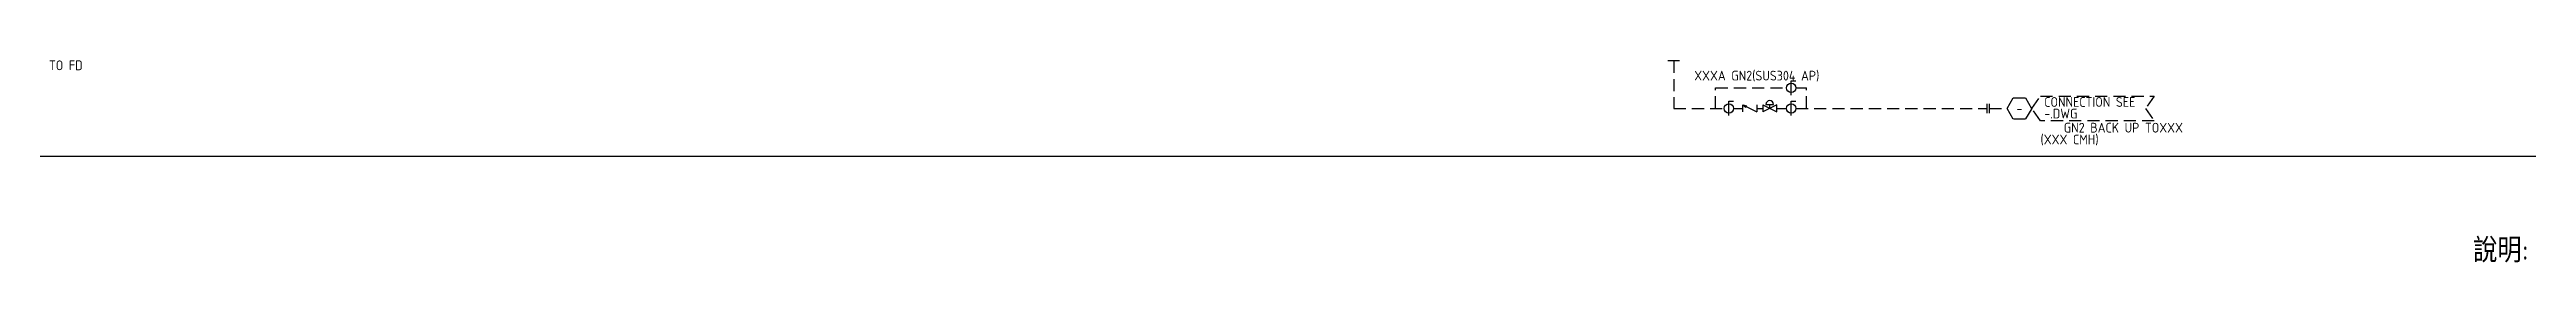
# Model space of a CAD drawing. Header units: millimetres. Extents: x -418 to 883, y -30 to 1351.
# Drawn here: x -7 to 503, y 710 to 752 of the extents above; entities that cross this region are included whole.
import ezdxf
from ezdxf.enums import TextEntityAlignment as Align

# ---------------------------------------------------------------- set-up
doc = ezdxf.new("R2010")
doc.units = ezdxf.units.MM
doc.header["$LTSCALE"] = 10
doc.linetypes.add('HIDDEN', pattern=[0.375, 0.25, -0.125])
for name, color, linetype in [('U-CDA-EQ-P2', 9, 'Continuous'), ('U-CDA-PIPE', 203, 'Continuous'), ('U-CDA-TXT', 3, 'Continuous'), ('U-CDA-V', 2, 'Continuous'), ('U-CH-TXT', 3, 'Continuous')]:
    doc.layers.add(name, color=color, linetype=linetype)
doc.styles.add('AA-TXT', font='isocp.shx', dxfattribs={"bigfont": 'chineset.shx'})

msp = doc.modelspace()

# ---------------------------------------------------------------- texts
at = {"layer": 'U-CDA-PIPE', "color": 1, "linetype": 'HIDDEN', "style": 'AA-TXT'}
for s, p in [('XXXA GN2(SUS304 AP)', (331.43, 747.65)), ('CONNECTION SEE', (403.42, 742.25)), ('-.DWG', (403.42, 739.87)), (' GN2 BACK UP TOXXX', (406.3, 736.98)), ('(XXX CMH)', (402.65, 734.56))]:
    msp.add_text(s, height=2, dxfattribs=at).set_placement(p)
msp.add_text('-', height=2, dxfattribs=at).set_placement((398.32, 741.93), align=Align.MIDDLE)
at = {"layer": 'U-CDA-TXT', "style": 'AA-TXT'}
msp.add_text('說明:', height=5, dxfattribs=at).set_placement((491.62, 710.36))
at = {"layer": 'U-CH-TXT', "style": 'AA-TXT'}
msp.add_text('TO FD', height=2, dxfattribs=at).set_placement((-6.95, 749.77))

# ---------------------------------------------------------------- blocks, each defined once
blk = doc.blocks.new('*U8')
for p, q in [((-25, -100), (-25, 100)), ((25, -100), (25, 100))]:
    blk.add_line(p, q)
blk = doc.blocks.new('*U10')
for p, q in [((0, -154), (0, 154)), ((0, 154), (101, 154))]:
    blk.add_line(p, q)
blk.add_circle((0, 0), 100)
blk = doc.blocks.new('*U11')
for p, q in [((-150, -75), (-150, 75)), ((-150, 75), (150, -75)), ((-150, 75), (-90, 25)), ((-150, 75), (-74, 57)), ((-90, 25), (-74, 57))]:
    blk.add_line(p, q)
blk.add_lwpolyline([(150, 75), (150, -75)])
blk = doc.blocks.new('*U9')
for p, q in [((-82, 86), (82, 86)), ((0, 0), (0, 86))]:
    blk.add_line(p, q)
for points in [[(-150, 75), (150, -75), (150, 75), (-150, -75)], [(-150, 75), (-150, -75)]]:
    blk.add_lwpolyline(points)
blk.add_arc((0, 86), 82, 0, 180)

# ---------------------------------------------------------------- linework, layer by layer
at = {"layer": 'U-CDA-EQ-P2', "color": 1}
msp.add_line((-49.94, 732.14), (626.25, 732.14), dxfattribs=at)
at = {"layer": 'U-CDA-PIPE', "color": 1, "linetype": 'HIDDEN'}
for p, q in [((327.21, 751.71), (327.21, 741.93)), ((335.84, 746.14), (350.43, 746.14)), ((335.84, 741.93), (335.84, 746.14)), ((352.35, 746.14), (354.53, 746.14)), ((354.53, 741.93), (354.53, 746.14)), ((327.21, 741.93), (337.61, 741.93)), ((339.53, 741.93), (341.45, 741.93)), ((344.33, 741.93), (345.52, 741.93)), ((348.4, 741.93), (350.43, 741.93)), ((352.35, 741.93), (391.65, 741.93)), ((392.13, 741.93), (395.8, 741.93))]:
    msp.add_line(p, q, dxfattribs=at)
msp.add_lwpolyline([(400.84, 741.93), (399.58, 739.75), (397.06, 739.75), (395.8, 741.93), (397.06, 744.11), (399.58, 744.11)], close=True, dxfattribs=at)
msp.add_lwpolyline([(400.84, 741.93), (402.64, 744.45), (426.04, 744.45), (424.24, 741.93), (426.04, 739.41), (402.64, 739.41), (400.84, 741.93)], dxfattribs=at)
at = {"layer": 'U-CDA-V'}
msp.add_line((328.43, 751.71), (325.99, 751.71), dxfattribs=at)

# ---------------------------------------------------------------- block references
at = {"layer": 'U-CDA-PIPE', "color": 1, "linetype": 'HIDDEN', "xscale": 0.009600000000000001, "yscale": 0.009600000000000001, "zscale": 0.009600000000000001}
for name, p in [('*U10', (351.39, 746.14)), ('*U10', (338.57, 741.93)), ('*U11', (342.89, 741.93)), ('*U9', (346.96, 741.93)), ('*U10', (351.39, 741.93))]:
    msp.add_blockref(name, p, dxfattribs=at)
at = {"layer": 'U-CDA-V', "xscale": 0.009600000000000001, "yscale": 0.009600000000000001, "zscale": 0.009600000000000001}
msp.add_blockref('*U8', (391.89, 741.93), dxfattribs=at)

msp.set_redraw_order([(e.dxf.handle, doc.entitydb.next_handle()) for e in msp.query("TEXT MTEXT ATTDEF DIMENSION ARC_DIMENSION")])  # texts and dimensions are drawn at this point

doc.saveas('drawing.dxf')
